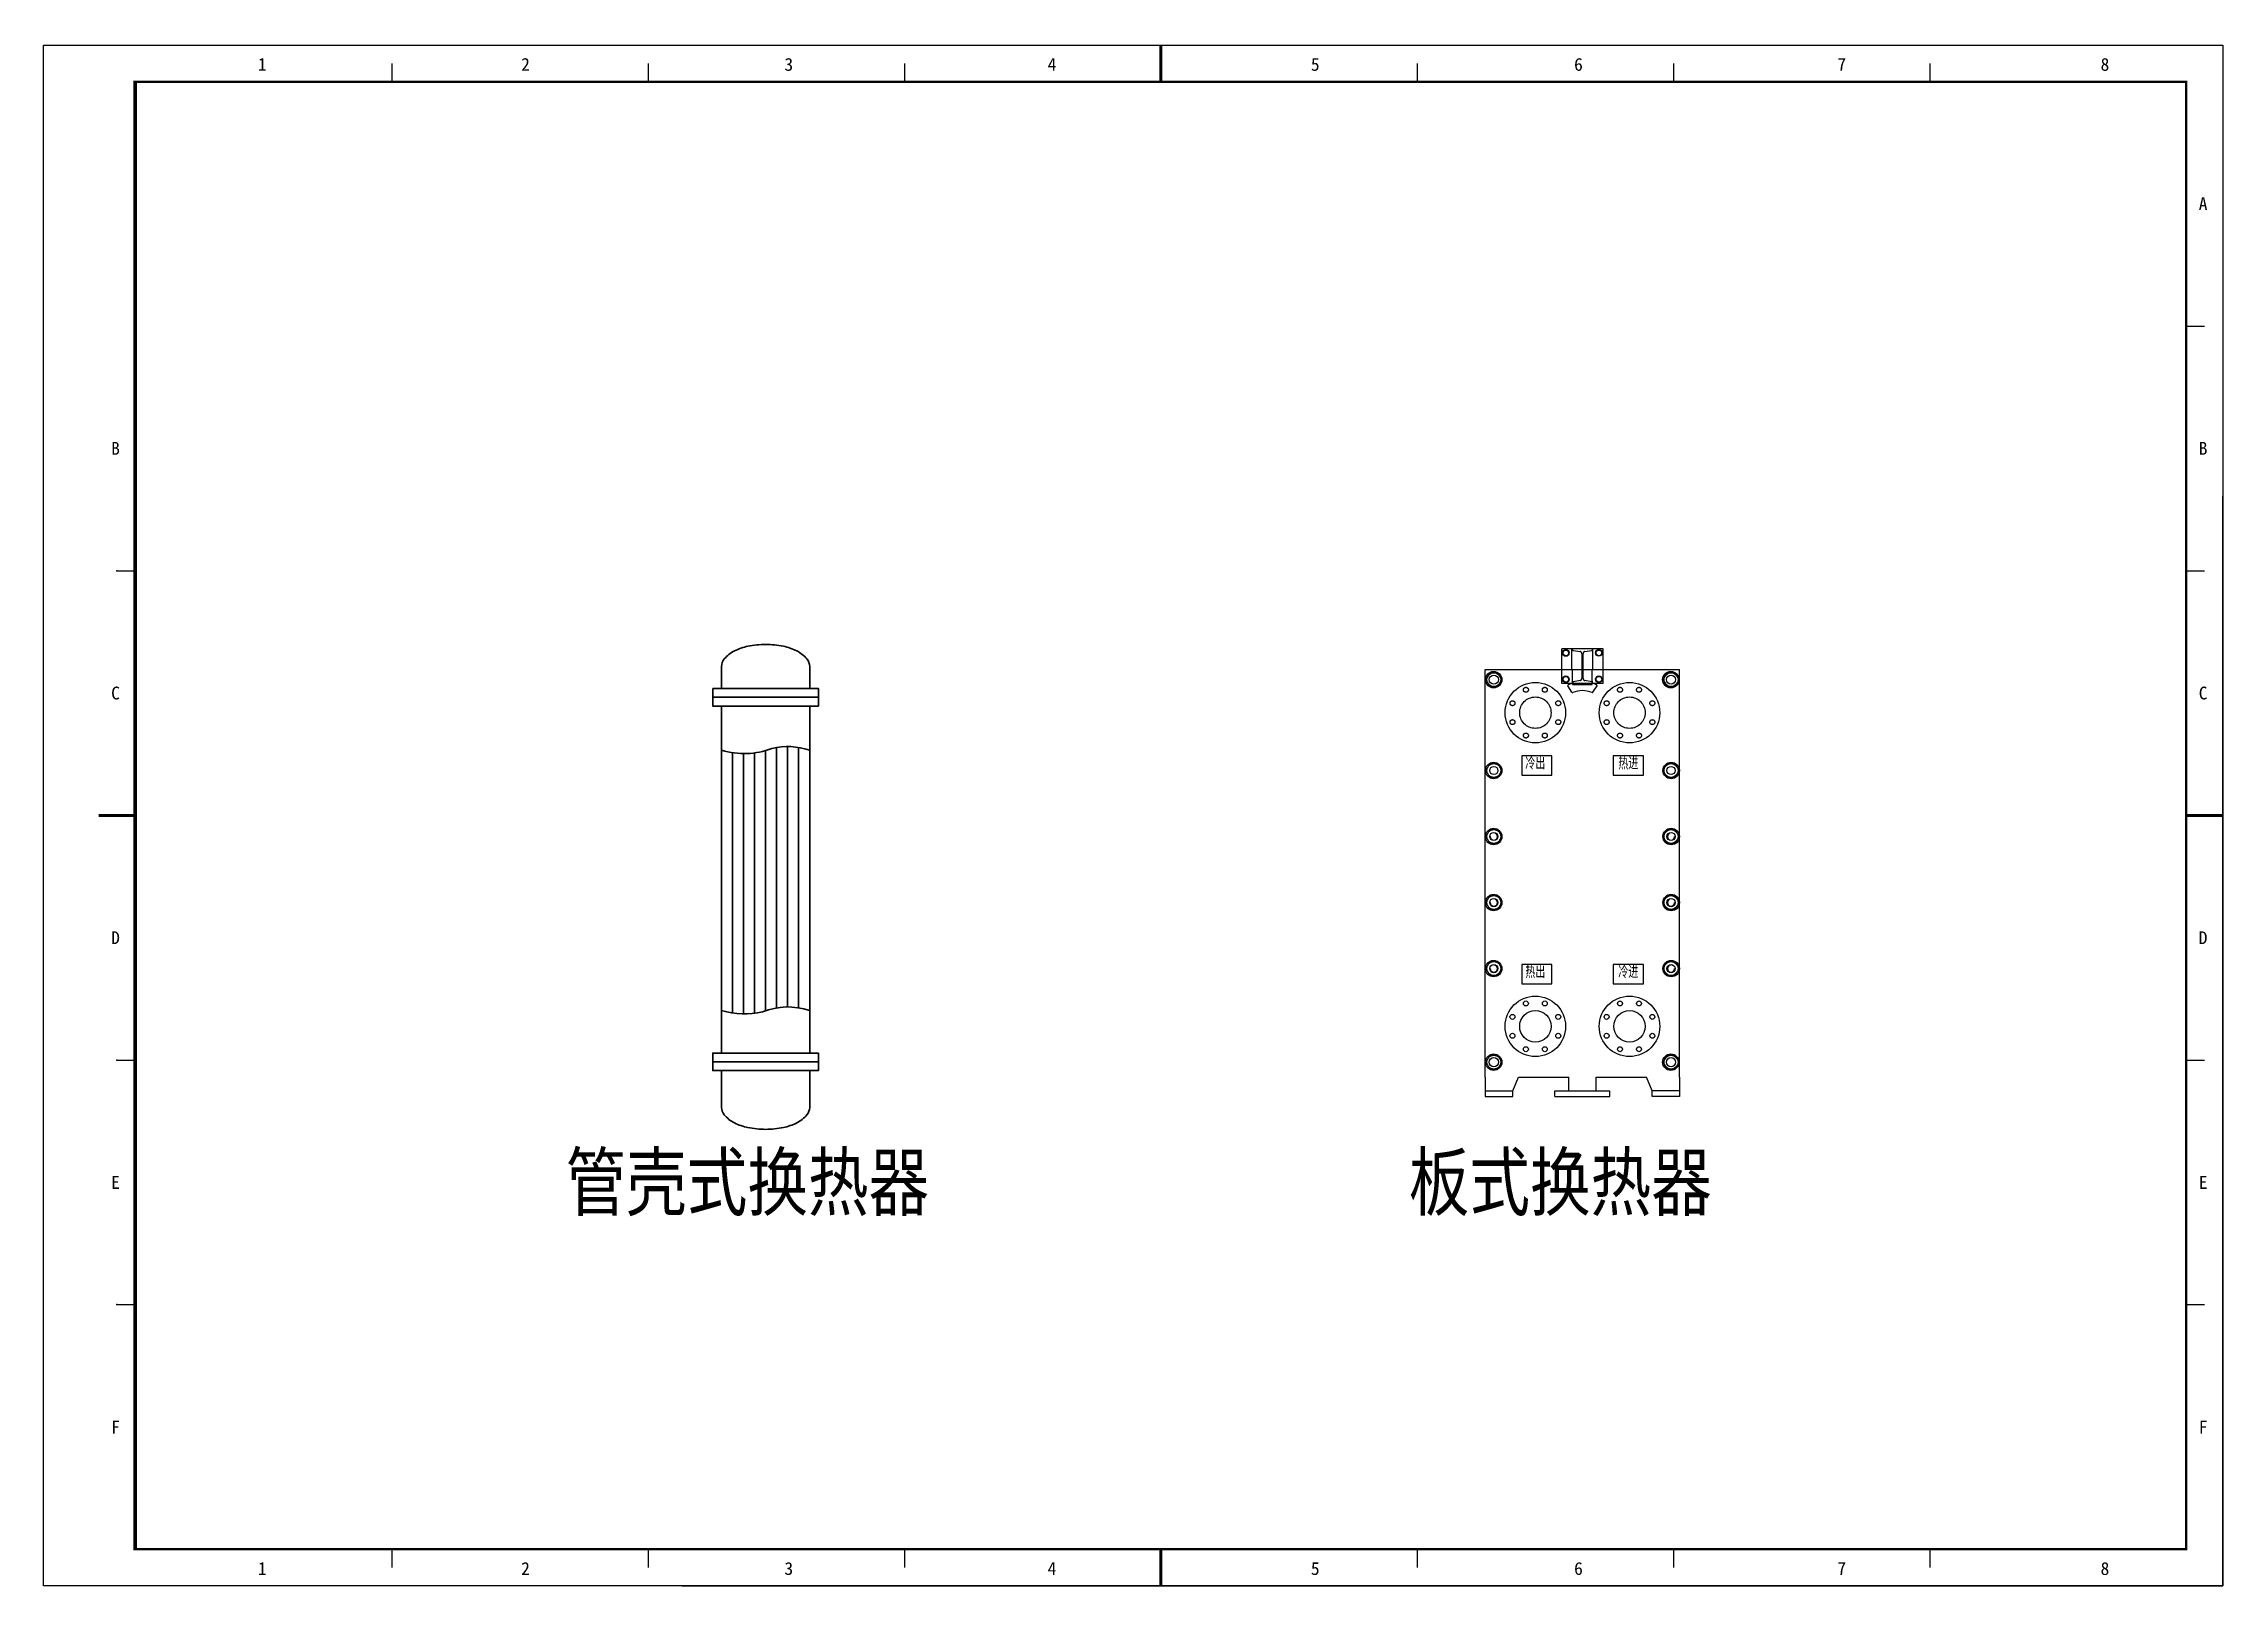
# Model space of a CAD drawing. Header units: millimetres. Extents: x 9671 to 25689, y -17516 to -2951.
# Drawn here: x 21751.4 to 22048.6, y -5527.3 to -5316.9 of the extents above; entities that cross this region are included whole.
import ezdxf

# ---------------------------------------------------------------- set-up
doc = ezdxf.new("R2010")
doc.units = ezdxf.units.MM
doc.linetypes.add('ACAD_ISO04W100', pattern=[30, 24, -3, 0, -3])
doc.layers.add('CAXA4', color=3, linetype='Continuous', lineweight=25)
doc.layers.add('设备', color=4, linetype='Continuous', lineweight=30)
for name, color, linetype in [('图层2', 1, 'ACAD_ISO04W100'), ('图层3', 2, 'Continuous'), ('图层5', 5, 'Continuous'), ('图层6', 6, 'Continuous')]:
    doc.layers.add(name, color=color, linetype=linetype)
doc.styles.add('QSDI', font='SimSun.ttf', dxfattribs={"width": 0.8})
doc.styles.add('标准', font='SIMFANG.TTF', dxfattribs={"width": 0.667})

msp = doc.modelspace()

# ---------------------------------------------------------------- texts
at = {"style": 'QSDI', "width": 0.8}
for s, p in [('管壳式换热器', (21822.56, -5475.86)), ('板式换热器', (21937.48, -5475.86))]:
    msp.add_text(s, height=7.569, dxfattribs=at).set_placement(p)
at = {"layer": 'CAXA4', "color": 2, "linetype": 'Continuous', "lineweight": 25, "ltscale": 0.8, "char_height": 1.5, "attachment_point": 1, "style": '标准'}
for s, insert in [('{\\fFangSong_GB2312|b0|i0|c134|p34;冷出}', (21953.36, -5414.19)), ('{\\fFangSong_GB2312|b0|i0|c134|p0;热进}', (21966.03, -5414.19)), ('{\\fFangSong_GB2312|b0|i0|c134|p34;热出}', (21953.36, -5442.63)), ('{\\fFangSong_GB2312|b0|i0|c134|p0;冷进}', (21966.03, -5442.63))]:
    msp.add_mtext(s, dxfattribs=dict(at, insert=insert))

# ---------------------------------------------------------------- blocks, each defined once
blk = doc.blocks.new('2#图框，横')
for p, q in [((7777.69, 0), (7777.69, 420)), ((7777.69, 420), (8371.69, 420)), ((8371.69, 420), (8371.69, 0)), ((7872.57, 415), (7872.57, 410)), ((7942.44, 415), (7942.44, 410)), ((8012.32, 415), (8012.32, 410)), ((8152.07, 415), (8152.07, 410)), ((8221.94, 415), (8221.94, 410)), ((8291.82, 415), (8291.82, 410)), ((8361.69, 343.33), (8366.69, 343.33)), ((8371.69, 0), (8371.69, 297)), ((7797.69, 276.67), (7802.69, 276.67)), ((8361.69, 276.67), (8366.69, 276.67)), ((7797.69, 143.33), (7802.69, 143.33)), ((8361.69, 143.33), (8366.69, 143.33)), ((7797.69, 76.67), (7802.69, 76.67)), ((8361.69, 76.67), (8366.69, 76.67)), ((7872.57, 10), (7872.57, 5)), ((7942.44, 10), (7942.44, 5)), ((8012.32, 10), (8012.32, 5)), ((8152.07, 10), (8152.07, 5)), ((8221.94, 10), (8221.94, 5)), ((8291.82, 10), (8291.82, 5)), ((8371.69, 0), (7777.69, 0)), ((7951.69, 0), (8371.69, 0))]:
    blk.add_line(p, q)
for points, const_width in [([(8082.19, 410), (8082.19, 420)], 0.8), ([(8082.19, 410), (8082.19, 420)], 0.5), ([(7802.69, 210), (7792.69, 210)], 0.8), ([(7792.69, 210), (7802.69, 210)], 0.5), ([(8361.69, 210), (8371.69, 210)], 0.8), ([(8361.69, 210), (8371.69, 210)], 0.5), ([(8082.19, 10), (8082.19, 0)], 0.8), ([(8082.19, 10), (8082.19, 0)], 0.5)]:
    blk.add_lwpolyline(points, dxfattribs=dict(const_width=const_width))
blk.add_lwpolyline([(7802.69, 10, 1, 1, 0), (7802.69, 410, 0.6, 0.6, 0), (8361.69, 410, 0.6, 0.6, 0), (8361.69, 10, 0.6, 0.6, 0)], format="xyseb", close=True)
for p in [(7797.69, 276.67), (7797.69, 210), (7797.69, 143.33), (7797.69, 76.67)]:
    blk.add_point(p)
at = {"style": 'QSDI'}
for s, p in [('1', (7836.11, 412.98)), ('2', (7907.86, 412.98)), ('3', (7979.61, 412.98)), ('4', (8051.36, 412.98)), ('5', (8123.11, 412.98)), ('6', (8194.86, 412.98)), ('7', (8266.61, 412.98)), ('8', (8338.36, 412.98)), ('A', (8365.11, 375.02)), ('B', (7796.11, 308.32)), ('B', (8365.11, 308.32)), ('C', (7796.11, 241.62)), ('C', (8365.11, 241.62)), ('D', (7796.11, 174.92)), ('D', (8365.11, 174.92)), ('E', (7796.11, 108.22)), ('E', (8365.11, 108.22)), ('F', (7796.11, 41.52)), ('F', (8365.11, 41.52)), ('1', (7836.11, 2.98)), ('2', (7907.86, 2.98)), ('3', (7979.61, 2.98)), ('4', (8051.36, 2.98)), ('5', (8123.11, 2.98)), ('6', (8194.86, 2.98)), ('7', (8266.61, 2.98)), ('8', (8338.36, 2.98))]:
    blk.add_text(s, height=3.5, dxfattribs=at).set_placement(p)

# ---------------------------------------------------------------- linework, layer by layer
at = {"ltscale": 2}
for p, q in [((21959.71, -5405.33), (21959.16, -5404.47)), ((21962.58, -5405.33), (21963.13, -5404.47))]:
    msp.add_line(p, q, dxfattribs=at)
at = {"color": 2, "ltscale": 2}
for p, q in [((21959.83, -5403.83), (21959.83, -5404.09)), ((21962.46, -5403.83), (21962.46, -5404.09))]:
    msp.add_line(p, q, dxfattribs=at)
at = {"color": 2}
for p, q in [((21959.27, -5459.66), (21959.27, -5457.78)), ((21963.02, -5459.66), (21963.02, -5457.78)), ((21957.39, -5459.66), (21964.89, -5459.66)), ((21957.39, -5460.41), (21957.39, -5459.66)), ((21957.39, -5460.41), (21964.89, -5460.41)), ((21959.64, -5459.66), (21959.64, -5459.66)), ((21962.64, -5459.66), (21962.64, -5459.66)), ((21964.89, -5460.41), (21964.89, -5459.66))]:
    msp.add_line(p, q, dxfattribs=at)
at = {"color": 1}
for centre, radius in [((21954.73, -5450.86), 4.12), ((21953.44, -5447.74), 0.338), ((21956.02, -5447.74), 0.338), ((21951.61, -5449.57), 0.338), ((21954.73, -5450.86), 2.14), ((21957.85, -5449.57), 0.338), ((21951.61, -5452.15), 0.338), ((21957.85, -5452.15), 0.338), ((21953.44, -5453.98), 0.338), ((21956.02, -5453.98), 0.338)]:
    msp.add_circle(centre, radius, dxfattribs=at)
at = {"color": 5}
for centre, radius in [((21967.56, -5450.86), 4.12), ((21966.26, -5447.74), 0.338), ((21968.85, -5447.74), 0.338), ((21964.44, -5449.57), 0.338), ((21967.56, -5450.86), 2.14), ((21970.67, -5449.57), 0.338), ((21964.44, -5452.15), 0.338), ((21970.67, -5452.15), 0.338), ((21966.26, -5453.98), 0.338), ((21968.85, -5453.98), 0.338)]:
    msp.add_circle(centre, radius, dxfattribs=at)
at = {"color": 2, "ltscale": 2}
for centre, radius, start, end in [((21959.24, -5404.42), 0.0938, 115.1436, 212.555), ((21961.14, -5408.48), 4.58, 106.6716, 115.1436), ((21961.14, -5408.48), 4.58, 64.8564, 73.3284), ((21963.05, -5404.42), 0.0938, 327.445, 64.8564)]:
    msp.add_arc(centre, radius, start, end, dxfattribs=at)
at = {"ltscale": 2}
for centre, radius, start, end in [((21959.79, -5405.28), 0.0938, 212.555, 292.9622), ((21961.14, -5408.48), 3.38, 67.0378, 112.9622), ((21961.14, -5408.48), 3.38, 67.0378, 112.9622), ((21962.5, -5405.28), 0.0938, 247.0378, 327.445), ((21962.5, -5405.28), 0.0938, 247.0378, 327.445)]:
    msp.add_arc(centre, radius, start, end, dxfattribs=at)
at = {"layer": '图层2', "color": 2}
msp.add_lwpolyline([(21962.46, -5404.12), (21962.46, -5403.9, 0.069552), (21962.42, -5403.89), (21961.46, -5403.73, -0.366629), (21961.24, -5403.47), (21961.24, -5400.04, -0.366629), (21961.46, -5399.78), (21962.42, -5399.62, 0.366629), (21962.53, -5399.49), (21962.53, -5399.39), (21959.76, -5399.39), (21959.76, -5399.49, 0.366629), (21959.87, -5399.62), (21960.83, -5399.78, -0.366629), (21961.05, -5400.04), (21961.05, -5403.47, -0.366629), (21960.83, -5403.73), (21959.87, -5403.89, 0.069552), (21959.83, -5403.9), (21959.83, -5404.12)], format="xyb", close=True, dxfattribs=at)
at = {"layer": '图层2', "color": 5, "ltscale": 6}
for centre, radius in [((21954.73, -5408.11), 4.12), ((21954.73, -5408.11), 2.14), ((21953.44, -5404.99), 0.338), ((21956.02, -5404.99), 0.338), ((21951.61, -5406.82), 0.338), ((21957.85, -5406.82), 0.338), ((21951.61, -5409.4), 0.338), ((21953.44, -5411.23), 0.338), ((21956.02, -5411.23), 0.338), ((21957.85, -5409.4), 0.338)]:
    msp.add_circle(centre, radius, dxfattribs=at)
at = {"layer": '图层2', "ltscale": 6}
for centre, radius in [((21967.56, -5408.11), 4.12), ((21967.56, -5408.11), 2.14), ((21966.26, -5404.99), 0.338), ((21968.85, -5404.99), 0.338), ((21964.44, -5406.82), 0.338), ((21970.67, -5406.82), 0.338), ((21964.44, -5409.4), 0.338), ((21966.26, -5411.23), 0.338), ((21968.85, -5411.23), 0.338), ((21970.67, -5409.4), 0.338)]:
    msp.add_circle(centre, radius, dxfattribs=at)
at = {"layer": '图层3'}
for p, q in [((21947.91, -5402.21), (21974.38, -5402.21)), ((21947.91, -5457.78), (21947.91, -5402.21)), ((21962.57, -5402.21), (21965.01, -5402.21)), ((21952.41, -5457.78), (21959.27, -5457.78)), ((21963.02, -5457.78), (21969.88, -5457.78))]:
    msp.add_line(p, q, dxfattribs=at)
at = {"layer": '图层3', "color": 2}
for p, q in [((21957.28, -5402.21), (21959.72, -5402.21)), ((21959.79, -5404.25), (21959.79, -5402.21)), ((21962.49, -5404.25), (21962.49, -5402.21)), ((21974.38, -5457.78), (21974.38, -5402.21)), ((21959.79, -5404.25), (21962.49, -5404.25))]:
    msp.add_line(p, q, dxfattribs=at)
at = {"layer": '图层3'}
for centre in [(21949.07, -5403.61), (21973.22, -5403.61), (21949.07, -5455.74), (21973.22, -5455.74)]:
    msp.add_circle(centre, 0.619, dxfattribs=at)
at = {"layer": '图层5', "color": 2}
msp.add_line((21959.72, -5402.21), (21962.57, -5402.21), dxfattribs=at)
for points in [[(21952.87, -5416.61), (21956.99, -5416.61), (21956.99, -5413.98), (21952.87, -5413.98)], [(21965.35, -5416.61), (21969.47, -5416.61), (21969.47, -5413.98), (21965.35, -5413.98)], [(21952.87, -5445.05), (21956.99, -5445.05), (21956.99, -5442.43), (21952.87, -5442.43)], [(21965.35, -5445.05), (21969.47, -5445.05), (21969.47, -5442.43), (21965.35, -5442.43)]]:
    msp.add_lwpolyline(points, close=True, dxfattribs=at)
at = {"layer": '图层5'}
for centre, start, end in [((21949.07, -5424.99), 180, 90), ((21973.22, -5424.99), 90, 0), ((21949.07, -5433.99), 180, 90), ((21973.22, -5433.99), 90, 0), ((21949.07, -5442.99), 180, 90), ((21973.22, -5442.99), 90, 0)]:
    msp.add_arc(centre, 0.487, start, end, dxfattribs=at)
at = {"layer": '图层6', "color": 2}
for p, q in [((21963.96, -5399.39), (21958.33, -5399.39)), ((21958.33, -5404.12), (21958.33, -5399.39)), ((21959.72, -5402.21), (21959.72, -5399.39)), ((21962.57, -5402.21), (21962.57, -5399.39)), ((21963.96, -5404.12), (21963.96, -5399.39)), ((21963.96, -5404.12), (21958.33, -5404.12)), ((21947.91, -5457.78), (21947.91, -5459.66)), ((21951.66, -5459.66), (21952.41, -5457.78)), ((21970.63, -5459.66), (21969.88, -5457.78)), ((21974.38, -5457.78), (21974.38, -5459.66)), ((21947.91, -5459.66), (21951.66, -5459.66)), ((21947.91, -5459.66), (21947.91, -5460.41)), ((21947.91, -5460.41), (21951.66, -5460.41)), ((21951.66, -5460.41), (21951.66, -5459.66)), ((21970.63, -5460.41), (21970.63, -5459.66)), ((21974.38, -5459.66), (21970.63, -5459.66)), ((21974.38, -5460.41), (21970.63, -5460.41)), ((21974.38, -5459.66), (21974.38, -5460.41))]:
    msp.add_line(p, q, dxfattribs=at)
for points in [[(21958.67, -5399.57), (21958.44, -5399.96), (21958.67, -5400.35), (21959.12, -5400.35), (21959.34, -5399.96), (21959.12, -5399.57)], [(21963.62, -5399.57), (21963.84, -5399.96), (21963.62, -5400.35), (21963.17, -5400.35), (21962.94, -5399.96), (21963.17, -5399.57)], [(21950.17, -5403.61), (21949.62, -5402.66), (21948.52, -5402.66), (21947.97, -5403.61), (21948.52, -5404.56), (21949.62, -5404.56)], [(21974.32, -5403.61), (21973.77, -5402.66), (21972.67, -5402.66), (21972.12, -5403.61), (21972.67, -5404.56), (21973.77, -5404.56)], [(21958.67, -5403.17), (21958.44, -5403.56), (21958.67, -5403.95), (21959.12, -5403.95), (21959.34, -5403.56), (21959.12, -5403.17)], [(21963.62, -5403.17), (21963.84, -5403.56), (21963.62, -5403.95), (21963.17, -5403.95), (21962.94, -5403.56), (21963.17, -5403.17)], [(21950.17, -5415.99), (21949.62, -5415.04), (21948.52, -5415.04), (21947.97, -5415.99), (21948.52, -5416.94), (21949.62, -5416.94)], [(21972.12, -5415.99), (21972.67, -5415.04), (21973.77, -5415.04), (21974.32, -5415.99), (21973.77, -5416.94), (21972.67, -5416.94)], [(21950.17, -5424.99), (21949.62, -5424.04), (21948.52, -5424.04), (21947.97, -5424.99), (21948.52, -5425.94), (21949.62, -5425.94)], [(21972.12, -5424.99), (21972.67, -5424.04), (21973.77, -5424.04), (21974.32, -5424.99), (21973.77, -5425.94), (21972.67, -5425.94)], [(21950.17, -5433.99), (21949.62, -5433.04), (21948.52, -5433.04), (21947.97, -5433.99), (21948.52, -5434.94), (21949.62, -5434.94)], [(21972.12, -5433.99), (21972.67, -5433.04), (21973.77, -5433.04), (21974.32, -5433.99), (21973.77, -5434.94), (21972.67, -5434.94)], [(21950.17, -5442.99), (21949.62, -5442.04), (21948.52, -5442.04), (21947.97, -5442.99), (21948.52, -5443.94), (21949.62, -5443.94)], [(21972.12, -5442.99), (21972.67, -5442.04), (21973.77, -5442.04), (21974.32, -5442.99), (21973.77, -5443.94), (21972.67, -5443.94)], [(21950.17, -5455.74), (21949.62, -5454.79), (21948.52, -5454.79), (21947.97, -5455.74), (21948.52, -5456.69), (21949.62, -5456.69)], [(21974.32, -5455.74), (21973.77, -5454.79), (21972.67, -5454.79), (21972.12, -5455.74), (21972.67, -5456.69), (21973.77, -5456.69)]]:
    msp.add_lwpolyline(points, close=True, dxfattribs=at)
for centre, radius in [((21958.89, -5399.96), 0.45), ((21958.89, -5399.96), 0.39), ((21963.39, -5399.96), 0.45), ((21963.39, -5399.96), 0.39), ((21949.04, -5403.61), 1.12), ((21949.07, -5403.61), 0.952), ((21973.19, -5403.61), 1.12), ((21973.22, -5403.61), 0.952), ((21958.89, -5403.56), 0.45), ((21958.89, -5403.56), 0.39), ((21963.39, -5403.56), 0.45), ((21963.39, -5403.56), 0.39), ((21949.04, -5415.99), 1.12), ((21973.24, -5415.99), 1.12), ((21949.07, -5415.99), 0.952), ((21973.22, -5415.99), 0.952), ((21949.04, -5424.99), 1.12), ((21973.24, -5424.99), 1.12), ((21949.07, -5424.99), 0.952), ((21973.22, -5424.99), 0.952), ((21949.04, -5433.99), 1.12), ((21949.07, -5433.99), 0.952), ((21973.24, -5433.99), 1.12), ((21973.22, -5433.99), 0.952), ((21949.04, -5442.99), 1.12), ((21949.07, -5442.99), 0.952), ((21973.24, -5442.99), 1.12), ((21973.22, -5442.99), 0.952), ((21949.04, -5455.74), 1.12), ((21949.07, -5455.74), 0.952), ((21973.19, -5455.74), 1.12), ((21973.22, -5455.74), 0.952)]:
    msp.add_circle(centre, radius, dxfattribs=at)
at = {"layer": '图层6'}
for centre in [(21949.07, -5415.99), (21973.22, -5415.99), (21949.07, -5424.99), (21973.22, -5424.99), (21949.07, -5433.99), (21973.22, -5433.99), (21949.07, -5442.99), (21973.22, -5442.99)]:
    msp.add_circle(centre, 0.562, dxfattribs=at)
at = {"layer": '设备', "color": 2}
for p, q in [((21843.83, -5401.81), (21843.83, -5404.81)), ((21855.83, -5401.81), (21855.83, -5404.81)), ((21842.63, -5406.01), (21857.03, -5406.01)), ((21843.83, -5407.21), (21843.83, -5454.5)), ((21855.83, -5407.21), (21855.83, -5454.5)), ((21843.83, -5448.71), (21843.83, -5413.22)), ((21845.33, -5449.05), (21845.33, -5413.56)), ((21846.83, -5449.18), (21846.83, -5413.68)), ((21848.33, -5449.08), (21848.33, -5413.59)), ((21849.83, -5448.71), (21849.83, -5413.27)), ((21851.33, -5448.34), (21851.33, -5412.85)), ((21852.83, -5448.22), (21852.83, -5412.72)), ((21854.33, -5448.34), (21854.33, -5412.85)), ((21855.83, -5448.71), (21855.83, -5413.22)), ((21843.83, -5461.9), (21843.83, -5456.9)), ((21855.83, -5461.9), (21855.83, -5456.9))]:
    msp.add_line(p, q, dxfattribs=at)
for points in [[(21855.83, -5401.81, 0.174705), (21855.46, -5400.79, 0.104203), (21854.07, -5399.68, 0.064948), (21852.25, -5399.05, 0.051099), (21849.83, -5398.81, 0.051099), (21847.4, -5399.05, 0.064948), (21845.58, -5399.68, 0.104203), (21844.19, -5400.79, 0.174705), (21843.83, -5401.81, 0.174705)], [(21843.83, -5461.9, 0.174705), (21844.19, -5462.91, 0.104203), (21845.58, -5464.02, 0.064948), (21847.4, -5464.65, 0.051099), (21849.83, -5464.9, 0.051099), (21852.25, -5464.65, 0.064948), (21854.07, -5464.02, 0.104203), (21855.46, -5462.91, 0.174705), (21855.83, -5461.9, 0.174705)]]:
    msp.add_lwpolyline(points, format="xyb", dxfattribs=at)
at = {"layer": '设备', "color": 2, "flags": 128}
msp.add_lwpolyline([(21842.63, -5404.81), (21842.63, -5407.21), (21857.03, -5407.21), (21857.03, -5404.81)], close=True, dxfattribs=at)
msp.add_lwpolyline([(21842.63, -5454.5), (21857.03, -5454.5), (21857.03, -5455.7), (21842.63, -5455.7), (21842.63, -5454.5), (21842.63, -5456.9), (21857.03, -5456.9), (21857.03, -5455.7)], dxfattribs=at)
at = {"layer": '设备', "color": 2}
for centre, major_axis, start_param, end_param in [((21846.91, -5389.11), (0, 24.58), 2.94637, 3.382064), ((21852.84, -5434.57), (0, 21.84), -0.213247, 0.152779), ((21846.91, -5424.6), (0, 24.58), 2.94637, 3.299541), ((21852.84, -5470.06), (0, 21.84), -0.213247, 0.245641)]:
    msp.add_ellipse(centre, major_axis=major_axis, ratio=0.646312, start_param=start_param, end_param=end_param, dxfattribs=at)

# ---------------------------------------------------------------- block references
at = {"color": 2, "xscale": 0.4999999999999969, "yscale": 0.4999999999999969, "zscale": 0.4999999999999969}
msp.add_blockref('2#图框，横', (17862.58, -5527.12), dxfattribs=at)

msp.set_redraw_order([(e.dxf.handle, doc.entitydb.next_handle()) for e in msp.query("TEXT MTEXT ATTDEF DIMENSION ARC_DIMENSION")])  # texts and dimensions are drawn at this point

doc.saveas('drawing.dxf')
